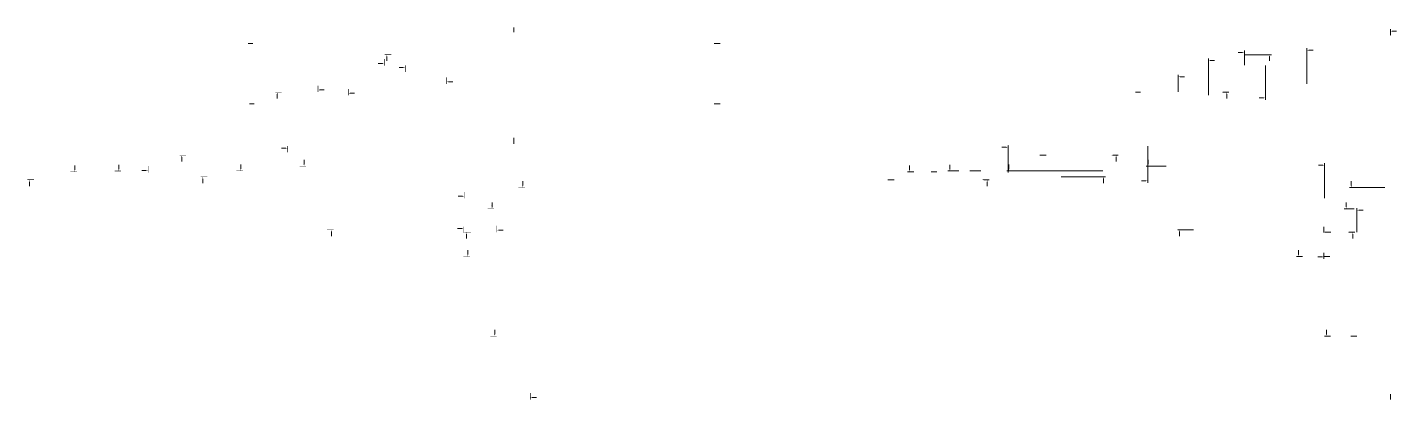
# Model space of a CAD drawing. Header units: millimetres. Extents: x -68946 to 690821, y -552984 to 293768.
# Drawn here: x 350573 to 563288, y -119997 to -62281 of the extents above; entities that cross this region are included whole.
import ezdxf

# ---------------------------------------------------------------- set-up
doc = ezdxf.new("R2010")
doc.units = ezdxf.units.MM
doc.linetypes.add('ADSK_Скрыто', pattern=[600, 300, -300])
doc.layers.add('G-____-____-SYMB', color=250, linetype='ADSK_Скрыто', lineweight=9)

# ---------------------------------------------------------------- blocks, each defined once
blk = doc.blocks.new('Разрез - Номер вида спереди_3_5 мм-32550530-АР1_Кладочный план 2 этажа С2и3')
at = {"layer": 'G-____-____-SYMB', "linetype": 'Continuous'}
for points in [[(9.8, 0.4), (9.8, -0.4), (-0.3, -0.4), (-0.3, 0.4)], [(2.2, -4.7), (3, 0), (3.8, -4.7)]]:
    blk.add_hatch(color=256, dxfattribs=at).paths.add_polyline_path(points)
at = {"layer": 'G-____-____-SYMB', "linetype": 'Continuous', "lineweight": 20}
blk.add_line((3, -3), (3, -9.7), dxfattribs=at)
blk = doc.blocks.new('Разрез - Номер вида сзади_3_5 мм-32550532-АР1_Кладочный план 2 этажа С2и3')
at = {"layer": 'G-____-____-SYMB', "linetype": 'Continuous'}
for points in [[(9.8, 0.4), (9.8, -0.4), (-0.3, -0.4), (-0.3, 0.4)], [(2.2, -4.7), (3, 0), (3.8, -4.7)]]:
    blk.add_hatch(color=256, dxfattribs=at).paths.add_polyline_path(points)
at = {"layer": 'G-____-____-SYMB', "linetype": 'Continuous', "lineweight": 20}
blk.add_line((3, -3), (3, -9.7), dxfattribs=at)

msp = doc.modelspace()

# ---------------------------------------------------------------- linework, layer by layer
at = {"layer": 'G-____-____-SYMB', "linetype": 'Continuous'}
for p, q in [((426136.6525, -63017.4), (426136.6525, -62281.0478)), ((562321.669, -63434.052), (562321.669, -62572.1821)), ((385618.7657, -64759.7878), (384882.4135, -64759.7878)), ((458189.539, -64759.7878), (457252.5356, -64759.7878)), ((539645.538, -68156.9277), (539645.538, -65861.29)), ((549335.6021, -71013.6107), (549335.6021, -65515.7623)), ((534048.2513, -72791.956), (534048.2513, -67108.8381)), ((539745.648, -66511.4926), (543861.7132, -66511.4926)), ((529342.0619, -72283.9028), (529342.0619, -69633.5536)), ((542894.4022, -68206.014), (542894.4022, -73519.7115)), ((385792.7556, -74107.4559), (385056.4034, -74107.4559)), ((458189.539, -74107.4559), (457252.5356, -74107.4559)), ((522717.6557, -72323.3142), (523524.6376, -72323.3142)), ((536279.3089, -72323.3142), (537196.7399, -72323.3142)), ((426136.6525, -80330.0078), (426136.6525, -79393.0044)), ((502943.7359, -84765.0585), (502943.7359, -80570.1121)), ((524622.1534, -80697.2245), (524622.1534, -86370.7549)), ((507861.1534, -82090.2535), (508859.857, -82090.2535)), ((519210.6738, -82090.2535), (520009.7896, -82090.2535)), ((488298.1418, -84672.7477), (487326.9825, -84672.7477)), ((491856.8913, -84672.7477), (490960.2985, -84672.7477)), ((495298.0734, -84546.093), (493592.8719, -84546.093)), ((498708.4764, -84546.093), (497003.2749, -84546.093)), ((517648.9183, -84519.9336), (502758.3616, -84519.9336)), ((527467.0236, -83809.5612), (524395.2121, -83809.5612)), ((552100.299, -88769.6148), (552100.299, -83329.9806)), ((484224.1408, -85904.5968), (485216.486, -85904.5968)), ((499135.4853, -85904.5968), (499981.1113, -85904.5968)), ((511149.9034, -85441.2396), (518067.8069, -85441.2396)), ((561451.8747, -87114.0475), (555952.6057, -87114.0475)), ((556671.1225, -90415.0024), (555146.5086, -90415.0024)), ((557129.8025, -94009.872), (557129.8025, -90330.1823)), ((552003.9515, -93186.9492), (552003.9515, -94067.2646)), ((531721.0057, -93663.1338), (529275.8747, -93663.1338)), ((552111.5245, -94029.8189), (553049.7543, -94029.8189)), ((555885.233, -94029.8189), (556791.3061, -94029.8189)), ((548656.3227, -97814.947), (547723.1748, -97814.947)), ((552003.9515, -97262.4836), (552003.9515, -98175.4033)), ((552919.0327, -97814.947), (552018.4891, -97814.947)), ((553033.1397, -110171.6601), (552074.4844, -110171.6601)), ((557087.6606, -110171.6601), (556166.5002, -110171.6601)), ((562321.669, -119963.9913), (562321.669, -119159.8539))]:
    msp.add_line(p, q, dxfattribs=at)

# ---------------------------------------------------------------- block references
at = {"layer": 'G-____-____-SYMB', "linetype": 'Continuous', "lineweight": 40, "extrusion": (0, 0, -1), "xscale": 99.99999999999993, "yscale": 99.99999999999993, "zscale": 99.99999999999993}
for name, p, rotation in [('Разрез - Номер вида спереди_3_5 мм-32550530-АР1_Кладочный план 2 этажа С2и3', (-562321.669, -62572.1821), 270.0000000000002), ('Разрез - Номер вида спереди_3_5 мм-32550530-АР1_Кладочный план 2 этажа С2и3', (-549335.6021, -65515.7623), 270.0000000000002), ('Разрез - Номер вида сзади_3_5 мм-32550532-АР1_Кладочный план 2 этажа С2и3', (-406027.8838, -68156.9277), 90.00000000000001), ('Разрез - Номер вида спереди_3_5 мм-32550530-АР1_Кладочный план 2 этажа С2и3', (-534048.2513, -67108.8381), 270.0000000000002), ('Разрез - Номер вида спереди_3_5 мм-32550530-АР1_Кладочный план 2 этажа С2и3', (-529342.0619, -69633.5536), 270.0000000000002), ('Разрез - Номер вида спереди_3_5 мм-32550530-АР1_Кладочный план 2 этажа С2и3', (-542894.4022, -73519.7115), 90.00000000000053), ('Разрез - Номер вида спереди_3_5 мм-32550530-АР1_Кладочный план 2 этажа С2и3', (-524395.2121, -83809.5612), 180), ('Разрез - Номер вида сзади_3_5 мм-32550532-АР1_Кладочный план 2 этажа С2и3', (-369326.0818, -84765.0585), 90.00000000000001), ('Разрез - Номер вида спереди_3_5 мм-32550530-АР1_Кладочный план 2 этажа С2и3', (-487326.9825, -84672.7477), 180), ('Разрез - Номер вида спереди_3_5 мм-32550530-АР1_Кладочный план 2 этажа С2и3', (-493592.8719, -84546.093), 180), ('Разрез - Номер вида спереди_3_5 мм-32550530-АР1_Кладочный план 2 этажа С2и3', (-502758.3616, -84519.9336), 180), ('Разрез - Номер вида спереди_3_5 мм-32550530-АР1_Кладочный план 2 этажа С2и3', (-524622.1534, -86370.7549), 90.00000000000053), ('Разрез - Номер вида спереди_3_5 мм-32550530-АР1_Кладочный план 2 этажа С2и3', (-555952.6057, -87114.0475), 180), ('Разрез - Номер вида сзади_3_5 мм-32550532-АР1_Кладочный план 2 этажа С2и3', (-418482.6449, -88769.6148), 90.00000000000001), ('Разрез - Номер вида спереди_3_5 мм-32550530-АР1_Кладочный план 2 этажа С2и3', (-555146.5086, -90415.0024), 180), ('Разрез - Номер вида спереди_3_5 мм-32550530-АР1_Кладочный план 2 этажа С2и3', (-557129.8025, -90330.1823), 270.0000000000002), ('Разрез - Номер вида спереди_3_5 мм-32550530-АР1_Кладочный план 2 этажа С2и3', (-547723.1748, -97814.947), 180), ('Разрез - Номер вида спереди_3_5 мм-32550530-АР1_Кладочный план 2 этажа С2и3', (-552003.9515, -98175.4033), 90.00000000000053), ('Разрез - Номер вида спереди_3_5 мм-32550530-АР1_Кладочный план 2 этажа С2и3', (-552074.4844, -110171.6601), 180)]:
    msp.add_blockref(name, p, dxfattribs=dict(at, rotation=rotation))
at = {"layer": 'G-____-____-SYMB', "linetype": 'Continuous', "lineweight": 40, "xscale": 99.99999999999993, "yscale": 99.99999999999993, "zscale": 99.99999999999993}
for name, p, rotation in [('Разрез - Номер вида спереди_3_5 мм-32550530-АР1_Кладочный план 2 этажа С2и3', (539645.538, -65861.29), 269.9999999999998), ('Разрез - Номер вида сзади_3_5 мм-32550532-АР1_Кладочный план 2 этажа С2и3', (409276.7481, -68206.014), 269.9999999999996), ('Разрез - Номер вида сзади_3_5 мм-32550532-АР1_Кладочный план 2 этажа С2и3', (415717.9479, -71013.6107), 90), ('Разрез - Номер вида сзади_3_5 мм-32550532-АР1_Кладочный план 2 этажа С2и3', (395724.4078, -72283.9028), 90), ('Разрез - Номер вида сзади_3_5 мм-32550532-АР1_Кладочный план 2 этажа С2и3', (400430.5972, -72791.956), 90), ('Разрез - Номер вида сзади_3_5 мм-32550532-АР1_Кладочный план 2 этажа С2и3', (391004.4992, -80697.2245), 269.9999999999996), ('Разрез - Номер вида спереди_3_5 мм-32550530-АР1_Кладочный план 2 этажа С2и3', (502943.7359, -80570.1121), 269.9999999999998), ('Разрез - Номер вида сзади_3_5 мм-32550532-АР1_Кладочный план 2 этажа С2и3', (393849.3695, -83809.5612), 180), ('Разрез - Номер вида сзади_3_5 мм-32550532-АР1_Кладочный план 2 этажа С2и3', (358239.2372, -84672.7477), 180), ('Разрез - Номер вида сзади_3_5 мм-32550532-АР1_Кладочный план 2 этажа С2и3', (365090.8223, -84546.093), 180), ('Разрез - Номер вида сзади_3_5 мм-32550532-АР1_Кладочный план 2 этажа С2и3', (384031.2641, -84519.9336), 180), ('Разрез - Номер вида спереди_3_5 мм-32550530-АР1_Кладочный план 2 этажа С2и3', (552100.299, -83329.9806), 269.9999999999998), ('Разрез - Номер вида сзади_3_5 мм-32550532-АР1_Кладочный план 2 этажа С2и3', (427834.2206, -87114.0475), 180), ('Разрез - Номер вида сзади_3_5 мм-32550532-АР1_Кладочный план 2 этажа С2и3', (423053.4683, -90415.0024), 180), ('Разрез - Номер вида сзади_3_5 мм-32550532-АР1_Кладочный план 2 этажа С2и3', (418386.2974, -93186.9492), 269.9999999999996), ('Разрез - Номер вида сзади_3_5 мм-32550532-АР1_Кладочный план 2 этажа С2и3', (423512.1484, -94009.872), 90), ('Разрез - Номер вида сзади_3_5 мм-32550532-АР1_Кладочный план 2 этажа С2и3', (419301.3786, -97814.947), 180), ('Разрез - Номер вида сзади_3_5 мм-32550532-АР1_Кладочный план 2 этажа С2и3', (423470.0065, -110171.6601), 180), ('Разрез - Номер вида сзади_3_5 мм-32550532-АР1_Кладочный план 2 этажа С2и3', (428704.0149, -119963.9913), 90)]:
    msp.add_blockref(name, p, dxfattribs=dict(at, rotation=rotation))
for name, p in [('Разрез - Номер вида сзади_3_5 мм-32550532-АР1_Кладочный план 2 этажа С2и3', (406127.9939, -66511.4926)), ('Разрез - Номер вида сзади_3_5 мм-32550532-АР1_Кладочный план 2 этажа С2и3', (389100.0016, -72323.3142)), ('Разрез - Номер вида сзади_3_5 мм-32550532-АР1_Кладочный план 2 этажа С2и3', (374243.4992, -82090.2535)), ('Разрез - Номер вида сзади_3_5 мм-32550532-АР1_Кладочный план 2 этажа С2и3', (350606.4866, -85904.5968)), ('Разрез - Номер вида сзади_3_5 мм-32550532-АР1_Кладочный план 2 этажа С2и3', (377532.2492, -85441.2396)), ('Разрез - Номер вида сзади_3_5 мм-32550532-АР1_Кладочный план 2 этажа С2и3', (418493.8704, -94029.8189)), ('Разрез - Номер вида спереди_3_5 мм-32550530-АР1_Кладочный план 2 этажа С2и3', (529275.8747, -93663.1338))]:
    msp.add_blockref(name, p, dxfattribs=at)
at = {"layer": 'G-____-____-SYMB', "linetype": 'Continuous', "lineweight": 40, "extrusion": (0, 0, -1), "xscale": 99.99999999999993, "yscale": 99.99999999999993, "zscale": 99.99999999999993}
for name, p in [('Разрез - Номер вида спереди_3_5 мм-32550530-АР1_Кладочный план 2 этажа С2и3', (-543861.7132, -66511.4926)), ('Разрез - Номер вида спереди_3_5 мм-32550530-АР1_Кладочный план 2 этажа С2и3', (-537196.7399, -72323.3142)), ('Разрез - Номер вида спереди_3_5 мм-32550530-АР1_Кладочный план 2 этажа С2и3', (-520009.7896, -82090.2535)), ('Разрез - Номер вида спереди_3_5 мм-32550530-АР1_Кладочный план 2 этажа С2и3', (-499981.1113, -85904.5968)), ('Разрез - Номер вида спереди_3_5 мм-32550530-АР1_Кладочный план 2 этажа С2и3', (-518067.8069, -85441.2396)), ('Разрез - Номер вида сзади_3_5 мм-32550532-АР1_Кладочный план 2 этажа С2и3', (-398103.3516, -93663.1338)), ('Разрез - Номер вида спереди_3_5 мм-32550530-АР1_Кладочный план 2 этажа С2и3', (-556791.3061, -94029.8189))]:
    msp.add_blockref(name, p, dxfattribs=at)

doc.saveas('drawing.dxf')
